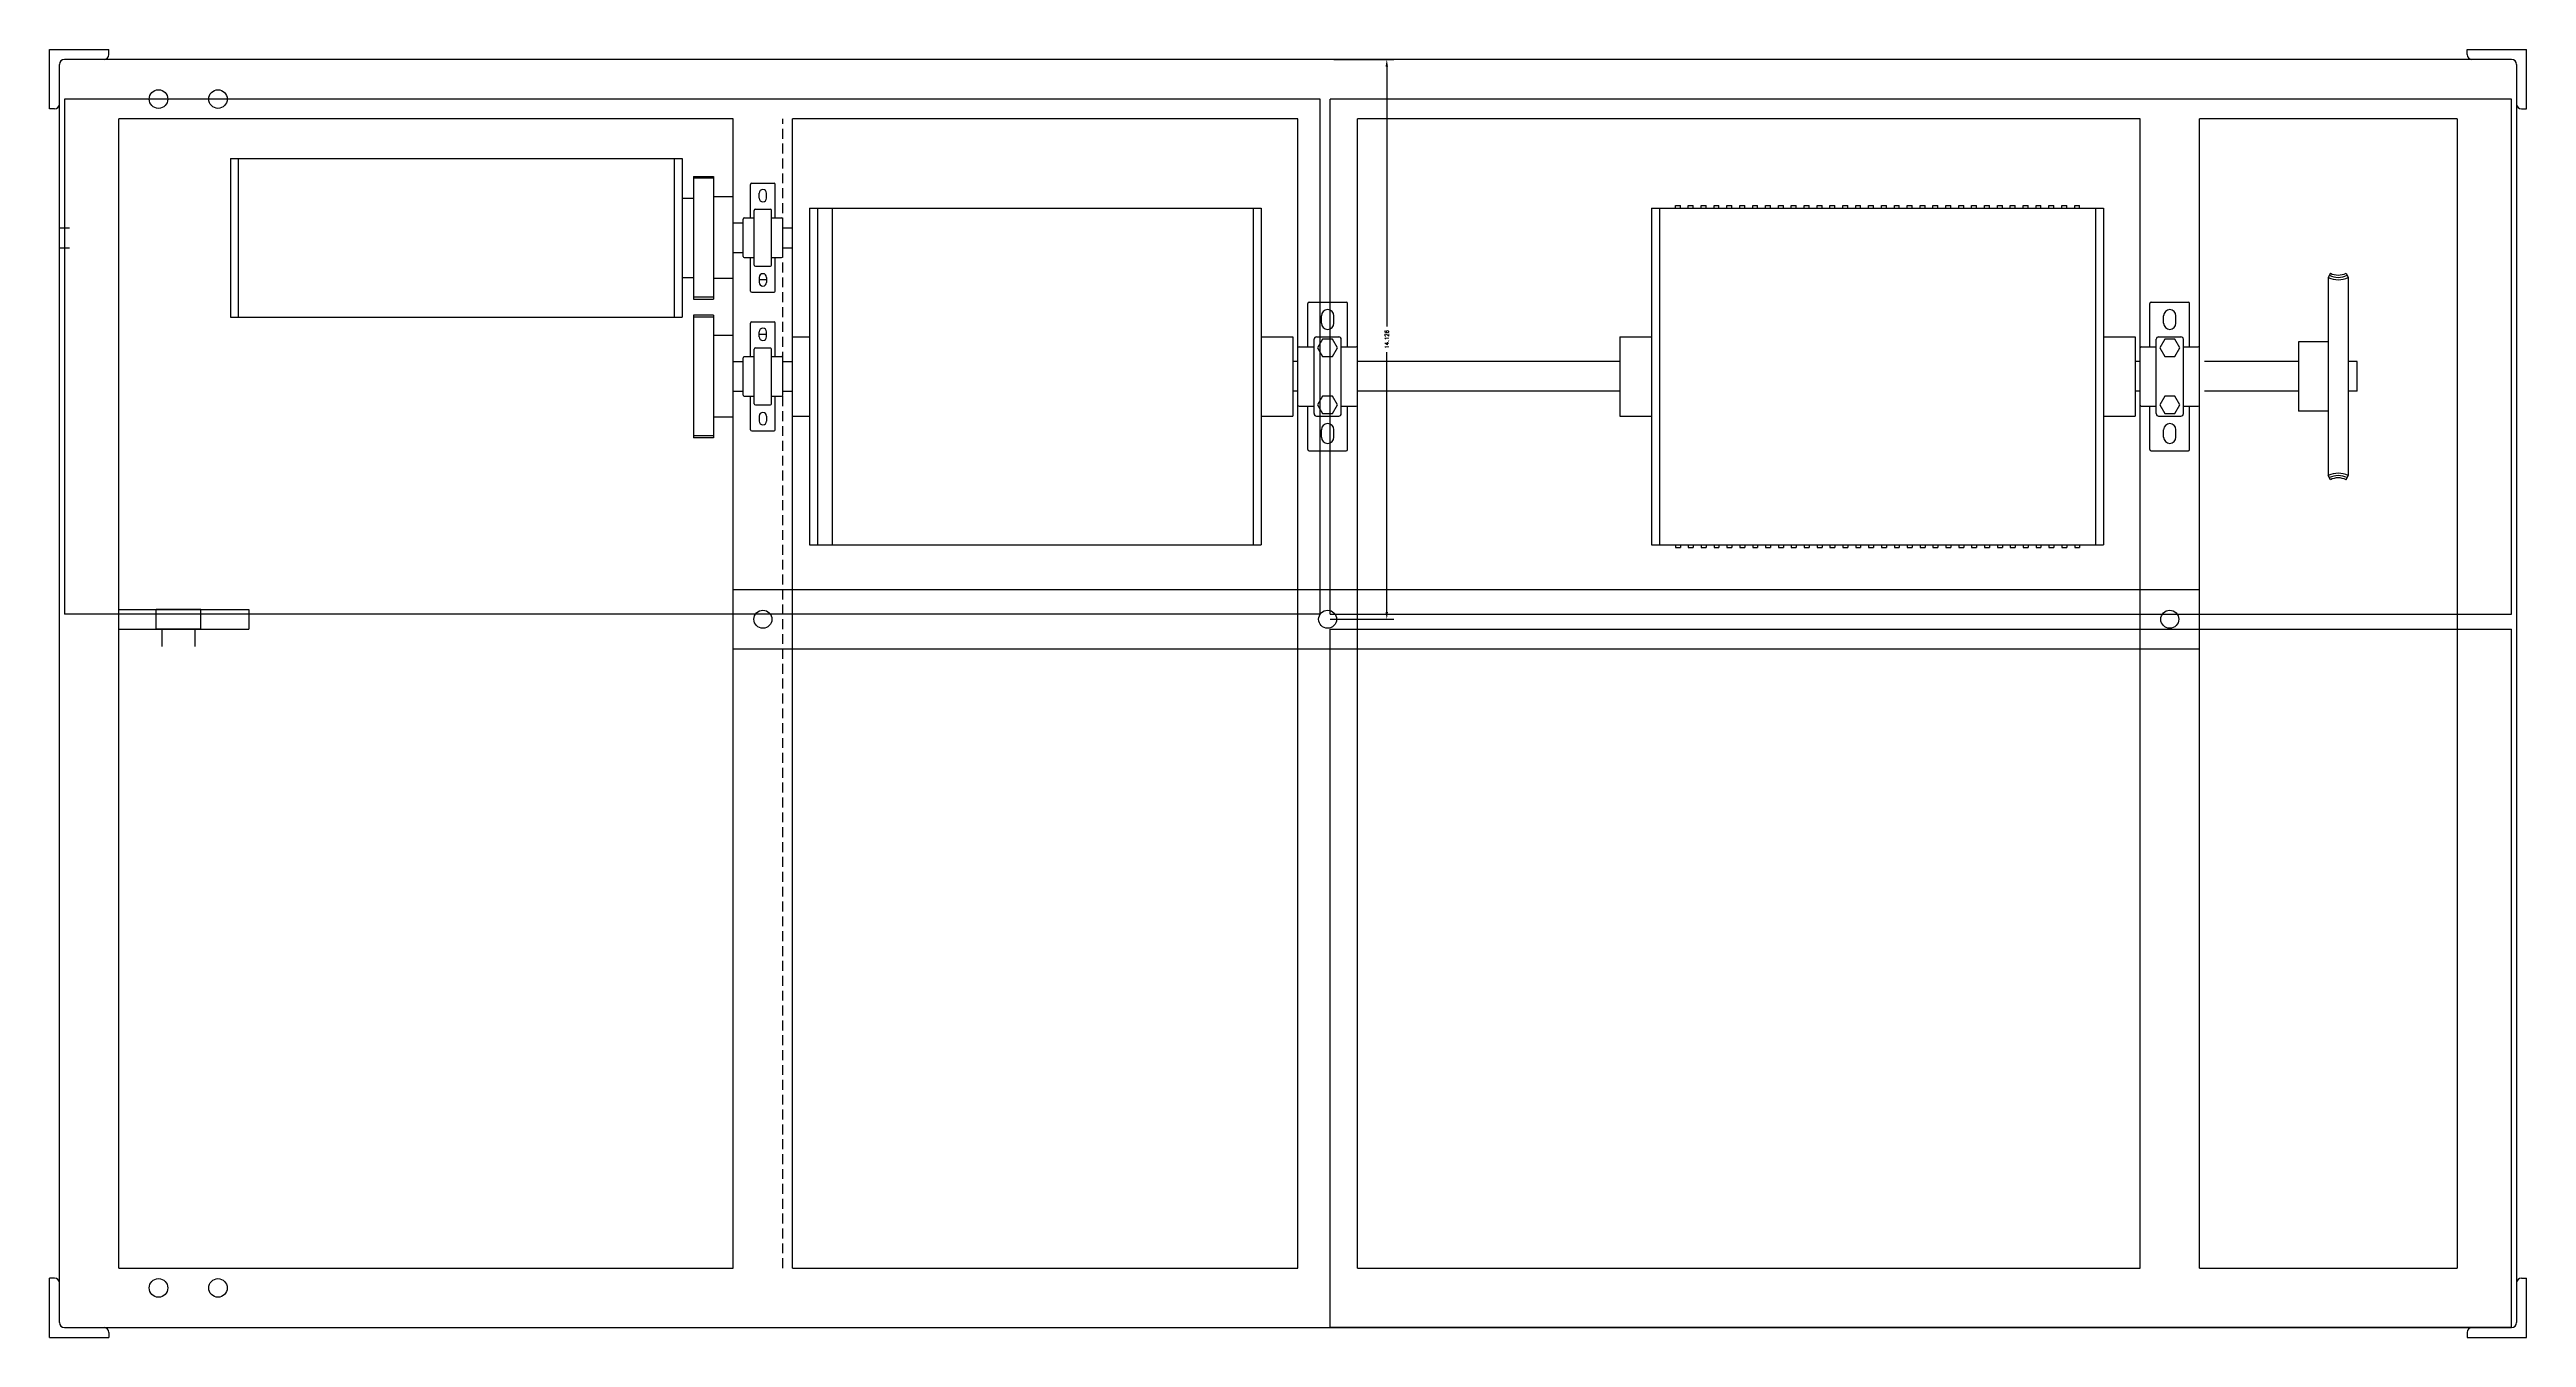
# Model space of a CAD drawing. Extents: x 0 to 122, y 0 to 77.
# Drawn here: x 42.2 to 104.7, y 44.3 to 76.8 of the extents above; entities that cross this region are included whole.
import ezdxf
from ezdxf.enums import TextEntityAlignment as Align

# ---------------------------------------------------------------- set-up
doc = ezdxf.new("R2010")
doc.units = 0
doc.header["$MEASUREMENT"] = 0
doc.linetypes.add('HIDDEN', pattern=[0.375, 0.25, -0.125])
doc.layers.get('0').update_dxf_attribs({"linetype": 'CONTINUOUS'})
doc.layers.get('DEFPOINTS').update_dxf_attribs({"linetype": 'CONTINUOUS'})
for name, color, linetype in [('DIM', 1, 'CONTINUOUS'), ('HATCH', 2, 'CONTINUOUS'), ('HIDDEN', 6, 'HIDDEN'), ('OBJECT', 3, 'CONTINUOUS')]:
    doc.layers.add(name, color=color, linetype=linetype)
doc.styles.add('SIMPLEX', font='SIMPLEX')
doc.dimstyles.get("Standard").update_dxf_attribs({"dimtxt": 0.1, "dimasz": 0.18, "dimexe": 0.18, "dimexo": 0.063, "dimgap": 0.1, "dimtad": 0, "dimtih": 1, "dimtoh": 1, "dimdec": 3, "dimzin": 0, "dimdsep": 46, "dimtxsty": 'SIMPLEX', "dimcen": 0.1, "dimclrd": 1, "dimclre": 1, "dimclrt": 1, "dimadec": 0, "dimazin": 0, "dimtfac": 0.8, "dimtdec": 3, "dimtofl": 0, "dimtmove": 2, "dimatfit": 3, "dimfxl": 1, "dimtolj": 1, "dimtzin": 0, "dimarcsym": 0})

# ---------------------------------------------------------------- blocks, each defined once
blk = doc.blocks.new('*D4')
at = {"color": 1, "linetype": 'ByBlock', "transparency": 16777216}
for p, q in [((111.891, 77.354), (113.408, 77.354)), ((113.228, 77.174), (113.228, 70.617)), ((113.228, 63.408), (113.228, 69.965)), ((111.798, 63.228), (113.408, 63.228))]:
    blk.add_line(p, q, dxfattribs=at)
for points in [[(113.198, 77.174), (113.258, 77.174), (113.228, 77.354)], [(113.198, 63.408), (113.258, 63.408), (113.228, 63.228)]]:
    blk.add_solid(points, dxfattribs=at)
at = {"layer": 'DEFPOINTS', "color": 0, "linetype": 'ByBlock', "transparency": 16777216}
for p in [(111.828, 77.354), (113.228, 77.354), (111.735, 63.228)]:
    blk.add_point(p, dxfattribs=at)
at = {"color": 1, "linetype": 'ByBlock', "transparency": 16777216, "style": 'SIMPLEX'}
blk.add_text('14.126', height=0.1, rotation=90, dxfattribs=at).set_placement((113.228, 70.291), align=Align.MIDDLE_CENTER)

msp = doc.modelspace()

# ---------------------------------------------------------------- linework, layer by layer
at = {"layer": 'DIM'}
for p, q in [((58.4798, 73.6475), (58.4798, 70.5475)), ((58.4798, 73.6475), (58.9798, 73.6475)), ((58.9798, 73.5975), (58.4798, 73.5975)), ((58.9798, 73.6475), (58.9798, 70.5475)), ((59.4798, 73.1275), (58.9798, 73.1275)), ((59.4798, 71.0675), (58.9798, 71.0675)), ((60.3236, 71.035), (60.1361, 71.035)), ((58.9798, 70.5975), (58.4798, 70.5975)), ((58.4798, 70.5475), (58.9798, 70.5475)), ((58.4798, 70.1475), (58.4798, 67.0475)), ((58.9798, 70.1475), (58.4798, 70.1475)), ((58.9798, 70.0975), (58.4798, 70.0975)), ((58.9798, 70.0975), (58.4798, 70.0975)), ((58.9798, 70.1475), (58.9798, 67.0475)), ((59.4798, 69.6275), (58.9798, 69.6275)), ((60.3236, 69.66), (60.1361, 69.66)), ((59.4798, 67.5675), (58.9798, 67.5675)), ((58.9798, 67.0975), (58.4798, 67.0975)), ((58.9798, 67.0475), (58.4798, 67.0475)), ((59.4798, 63.2215), (96.4798, 63.2215)), ((59.4798, 61.7215), (96.4798, 61.7215))]:
    msp.add_line(p, q, dxfattribs=at)
at = {"layer": 'HATCH'}
for p, q in [((74.2923, 75.5985), (42.6048, 75.5985)), ((42.6048, 75.5985), (42.6048, 62.5965)), ((74.2923, 62.5965), (74.2923, 75.5985)), ((104.3548, 75.5985), (74.5423, 75.5985)), ((74.5423, 62.5965), (74.5423, 75.5985)), ((104.3548, 62.5965), (104.3548, 75.5985)), ((74.2923, 62.5965), (42.6048, 62.5965)), ((74.5423, 62.5965), (104.3548, 62.5965)), ((74.5423, 62.2215), (104.3548, 62.2215)), ((74.5423, 44.5975), (74.5423, 62.2215)), ((104.3548, 44.5975), (104.3548, 62.2215)), ((104.3548, 44.5975), (74.5423, 44.5975))]:
    msp.add_line(p, q, dxfattribs=at)
for centre, start, end in [((99.9798, 71.5975), 243.434949, 296.565051), ((99.9798, 65.5975), 63.434949, 116.565051)]:
    msp.add_arc(centre, 0.5, start, end, dxfattribs=at)
at = {"layer": 'HIDDEN'}
for p, q in [((60.7298, 46.0975), (60.7298, 75.0975)), ((83.2548, 72.8475), (83.2548, 72.91)), ((83.2548, 72.91), (83.3798, 72.91)), ((83.3798, 72.8475), (83.3798, 72.91)), ((83.5798, 72.91), (83.7048, 72.91)), ((83.5798, 72.8475), (83.5798, 72.91)), ((83.7048, 72.8475), (83.7048, 72.91)), ((83.9048, 72.91), (84.0298, 72.91)), ((83.9048, 72.8475), (83.9048, 72.91)), ((84.0298, 72.8475), (84.0298, 72.91)), ((84.2298, 72.8475), (84.2298, 72.91)), ((84.2298, 72.91), (84.3548, 72.91)), ((84.3548, 72.8475), (84.3548, 72.91)), ((84.5548, 72.91), (84.6798, 72.91)), ((84.5548, 72.8475), (84.5548, 72.91)), ((84.6798, 72.8475), (84.6798, 72.91)), ((84.8798, 72.91), (85.0048, 72.91)), ((84.8798, 72.8475), (84.8798, 72.91)), ((85.0048, 72.8475), (85.0048, 72.91)), ((85.2048, 72.91), (85.3298, 72.91)), ((85.2048, 72.8475), (85.2048, 72.91)), ((85.3298, 72.8475), (85.3298, 72.91)), ((85.5298, 72.91), (85.6548, 72.91)), ((85.5298, 72.8475), (85.5298, 72.91)), ((85.6548, 72.8475), (85.6548, 72.91)), ((85.8548, 72.91), (85.9798, 72.91)), ((85.8548, 72.8475), (85.8548, 72.91)), ((85.9798, 72.8475), (85.9798, 72.91)), ((86.1798, 72.91), (86.3048, 72.91)), ((86.1798, 72.8475), (86.1798, 72.91)), ((86.3048, 72.8475), (86.3048, 72.91)), ((86.5048, 72.91), (86.6298, 72.91)), ((86.5048, 72.8475), (86.5048, 72.91)), ((86.6298, 72.8475), (86.6298, 72.91)), ((86.8298, 72.91), (86.9548, 72.91)), ((86.8298, 72.8475), (86.8298, 72.91)), ((86.9548, 72.8475), (86.9548, 72.91)), ((87.1548, 72.91), (87.2798, 72.91)), ((87.1548, 72.8475), (87.1548, 72.91)), ((87.2798, 72.8475), (87.2798, 72.91)), ((87.4798, 72.91), (87.6048, 72.91)), ((87.4798, 72.8475), (87.4798, 72.91)), ((87.6048, 72.8475), (87.6048, 72.91)), ((87.8048, 72.91), (87.9298, 72.91)), ((87.8048, 72.8475), (87.8048, 72.91)), ((87.9298, 72.8475), (87.9298, 72.91)), ((88.1298, 72.8475), (88.1298, 72.91)), ((88.1298, 72.91), (88.2548, 72.91)), ((88.2548, 72.8475), (88.2548, 72.91)), ((88.4548, 72.91), (88.5798, 72.91)), ((88.4548, 72.8475), (88.4548, 72.91)), ((88.5798, 72.8475), (88.5798, 72.91)), ((88.7798, 72.91), (88.9048, 72.91)), ((88.7798, 72.8475), (88.7798, 72.91)), ((88.9048, 72.8475), (88.9048, 72.91)), ((89.1048, 72.91), (89.2298, 72.91)), ((89.1048, 72.8475), (89.1048, 72.91)), ((89.2298, 72.8475), (89.2298, 72.91)), ((89.4298, 72.91), (89.5548, 72.91)), ((89.4298, 72.8475), (89.4298, 72.91)), ((89.5548, 72.8475), (89.5548, 72.91)), ((89.7548, 72.91), (89.8798, 72.91)), ((89.7548, 72.8475), (89.7548, 72.91)), ((89.8798, 72.8475), (89.8798, 72.91)), ((90.0798, 72.91), (90.2048, 72.91)), ((90.0798, 72.8475), (90.0798, 72.91)), ((90.2048, 72.8475), (90.2048, 72.91)), ((90.4048, 72.8475), (90.4048, 72.91)), ((90.4048, 72.91), (90.5298, 72.91)), ((90.5298, 72.8475), (90.5298, 72.91)), ((90.7298, 72.91), (90.8548, 72.91)), ((90.7298, 72.8475), (90.7298, 72.91)), ((90.8548, 72.8475), (90.8548, 72.91)), ((91.0548, 72.91), (91.1798, 72.91)), ((91.0548, 72.8475), (91.0548, 72.91)), ((91.1798, 72.8475), (91.1798, 72.91)), ((91.3798, 72.91), (91.5048, 72.91)), ((91.3798, 72.8475), (91.3798, 72.91)), ((91.5048, 72.8475), (91.5048, 72.91)), ((91.7048, 72.91), (91.8298, 72.91)), ((91.7048, 72.8475), (91.7048, 72.91)), ((91.8298, 72.8475), (91.8298, 72.91)), ((92.0298, 72.91), (92.1548, 72.91)), ((92.0298, 72.8475), (92.0298, 72.91)), ((92.1548, 72.8475), (92.1548, 72.91)), ((92.3548, 72.8475), (92.3548, 72.91)), ((92.3548, 72.91), (92.4798, 72.91)), ((92.4798, 72.8475), (92.4798, 72.91)), ((92.6798, 72.91), (92.8048, 72.91)), ((92.6798, 72.8475), (92.6798, 72.91)), ((92.8048, 72.8475), (92.8048, 72.91)), ((93.0048, 72.91), (93.1298, 72.91)), ((93.0048, 72.8475), (93.0048, 72.91)), ((93.1298, 72.8475), (93.1298, 72.91)), ((93.3298, 72.91), (93.4548, 72.91)), ((93.3298, 72.8475), (93.3298, 72.91)), ((93.4548, 72.8475), (93.4548, 72.91)), ((83.2548, 64.3475), (83.2548, 64.285)), ((83.2548, 64.285), (83.3798, 64.285)), ((83.3798, 64.3475), (83.3798, 64.285)), ((83.5798, 64.3475), (83.5798, 64.285)), ((83.5798, 64.285), (83.7048, 64.285)), ((83.7048, 64.3475), (83.7048, 64.285)), ((83.9048, 64.3475), (83.9048, 64.285)), ((83.9048, 64.285), (84.0298, 64.285)), ((84.0298, 64.3475), (84.0298, 64.285)), ((84.2298, 64.3475), (84.2298, 64.285)), ((84.2298, 64.285), (84.3548, 64.285)), ((84.3548, 64.3475), (84.3548, 64.285)), ((84.5548, 64.3475), (84.5548, 64.285)), ((84.5548, 64.285), (84.6798, 64.285)), ((84.6798, 64.3475), (84.6798, 64.285)), ((84.8798, 64.3475), (84.8798, 64.285)), ((84.8798, 64.285), (85.0048, 64.285)), ((85.0048, 64.3475), (85.0048, 64.285)), ((85.2048, 64.3475), (85.2048, 64.285)), ((85.2048, 64.285), (85.3298, 64.285)), ((85.3298, 64.3475), (85.3298, 64.285)), ((85.5298, 64.3475), (85.5298, 64.285)), ((85.5298, 64.285), (85.6548, 64.285)), ((85.6548, 64.3475), (85.6548, 64.285)), ((85.8548, 64.3475), (85.8548, 64.285)), ((85.8548, 64.285), (85.9798, 64.285)), ((85.9798, 64.3475), (85.9798, 64.285)), ((86.1798, 64.3475), (86.1798, 64.285)), ((86.1798, 64.285), (86.3048, 64.285)), ((86.3048, 64.3475), (86.3048, 64.285)), ((86.5048, 64.3475), (86.5048, 64.285)), ((86.5048, 64.285), (86.6298, 64.285)), ((86.6298, 64.3475), (86.6298, 64.285)), ((86.8298, 64.3475), (86.8298, 64.285)), ((86.8298, 64.285), (86.9548, 64.285)), ((86.9548, 64.3475), (86.9548, 64.285)), ((87.1548, 64.3475), (87.1548, 64.285)), ((87.1548, 64.285), (87.2798, 64.285)), ((87.2798, 64.3475), (87.2798, 64.285)), ((87.4798, 64.3475), (87.4798, 64.285)), ((87.4798, 64.285), (87.6048, 64.285)), ((87.6048, 64.3475), (87.6048, 64.285)), ((87.8048, 64.3475), (87.8048, 64.285)), ((87.8048, 64.285), (87.9298, 64.285)), ((87.9298, 64.3475), (87.9298, 64.285)), ((88.1298, 64.3475), (88.1298, 64.285)), ((88.1298, 64.285), (88.2548, 64.285)), ((88.2548, 64.3475), (88.2548, 64.285)), ((88.4548, 64.3475), (88.4548, 64.285)), ((88.4548, 64.285), (88.5798, 64.285)), ((88.5798, 64.3475), (88.5798, 64.285)), ((88.7798, 64.3475), (88.7798, 64.285)), ((88.7798, 64.285), (88.9048, 64.285)), ((88.9048, 64.3475), (88.9048, 64.285)), ((89.1048, 64.3475), (89.1048, 64.285)), ((89.1048, 64.285), (89.2298, 64.285)), ((89.2298, 64.3475), (89.2298, 64.285)), ((89.4298, 64.3475), (89.4298, 64.285)), ((89.4298, 64.285), (89.5548, 64.285)), ((89.5548, 64.3475), (89.5548, 64.285)), ((89.7548, 64.3475), (89.7548, 64.285)), ((89.7548, 64.285), (89.8798, 64.285)), ((89.8798, 64.3475), (89.8798, 64.285)), ((90.0798, 64.3475), (90.0798, 64.285)), ((90.0798, 64.285), (90.2048, 64.285)), ((90.2048, 64.3475), (90.2048, 64.285)), ((90.4048, 64.3475), (90.4048, 64.285)), ((90.4048, 64.285), (90.5298, 64.285)), ((90.5298, 64.3475), (90.5298, 64.285)), ((90.7298, 64.3475), (90.7298, 64.285)), ((90.7298, 64.285), (90.8548, 64.285)), ((90.8548, 64.3475), (90.8548, 64.285)), ((91.0548, 64.3475), (91.0548, 64.285)), ((91.0548, 64.285), (91.1798, 64.285)), ((91.1798, 64.3475), (91.1798, 64.285)), ((91.3798, 64.3475), (91.3798, 64.285)), ((91.3798, 64.285), (91.5048, 64.285)), ((91.5048, 64.3475), (91.5048, 64.285)), ((91.7048, 64.3475), (91.7048, 64.285)), ((91.7048, 64.285), (91.8298, 64.285)), ((91.8298, 64.3475), (91.8298, 64.285)), ((92.0298, 64.3475), (92.0298, 64.285)), ((92.0298, 64.285), (92.1548, 64.285)), ((92.1548, 64.3475), (92.1548, 64.285)), ((92.3548, 64.3475), (92.3548, 64.285)), ((92.3548, 64.285), (92.4798, 64.285)), ((92.4798, 64.3475), (92.4798, 64.285)), ((92.6798, 64.3475), (92.6798, 64.285)), ((92.6798, 64.285), (92.8048, 64.285)), ((92.8048, 64.3475), (92.8048, 64.285)), ((93.0048, 64.3475), (93.0048, 64.285)), ((93.0048, 64.285), (93.1298, 64.285)), ((93.1298, 64.3475), (93.1298, 64.285)), ((93.3298, 64.3475), (93.3298, 64.285)), ((93.3298, 64.285), (93.4548, 64.285)), ((93.4548, 64.3475), (93.4548, 64.285))]:
    msp.add_line(p, q, dxfattribs=at)
at = {"layer": 'OBJECT'}
for p, q in [((42.2298, 76.8475), (43.7298, 76.8475)), ((42.2298, 75.3475), (42.2298, 76.8475)), ((42.4798, 44.7225), (42.4798, 76.4725)), ((104.3548, 76.5975), (42.6048, 76.5975)), ((43.7298, 76.7225), (43.7298, 76.8475)), ((103.2298, 76.7225), (103.2298, 76.8475)), ((103.2298, 76.8475), (104.7298, 76.8475)), ((104.4798, 76.4725), (104.4798, 44.7225)), ((104.7298, 75.3475), (104.7298, 76.8475)), ((42.3548, 75.3475), (42.2298, 75.3475)), ((43.9798, 46.0975), (43.9798, 75.0975)), ((59.4798, 75.0975), (43.9798, 75.0975)), ((59.4798, 46.0975), (59.4798, 75.0975)), ((73.7298, 75.0975), (60.9798, 75.0975)), ((60.9798, 46.0975), (60.9798, 75.0975)), ((73.7298, 46.0975), (73.7298, 75.0975)), ((75.2298, 46.0975), (75.2298, 75.0975)), ((94.9798, 75.0975), (75.2298, 75.0975)), ((94.9798, 46.0975), (94.9798, 75.0975)), ((102.9798, 75.0975), (96.4798, 75.0975)), ((96.4798, 46.0975), (96.4798, 75.0975)), ((102.9798, 75.0975), (102.9798, 46.0975)), ((104.6048, 75.3475), (104.7298, 75.3475)), ((46.7923, 74.0975), (58.1923, 74.0975)), ((46.7923, 74.0975), (46.7923, 70.0975)), ((46.9923, 74.0975), (46.9923, 70.0975)), ((57.9923, 74.0975), (57.9923, 70.0975)), ((58.1923, 74.0975), (58.1923, 70.0975)), ((59.9173, 72.5975), (59.9173, 73.4425)), ((59.9473, 73.4725), (60.5123, 73.4725)), ((60.1361, 73.0975), (60.1361, 73.2225)), ((60.3236, 73.0975), (60.3236, 73.2225)), ((60.5423, 72.5975), (60.5423, 73.4425)), ((58.1923, 73.0975), (58.4798, 73.0975)), ((59.7298, 71.6275), (59.7298, 72.5675)), ((59.7598, 72.5975), (60.0111, 72.5975)), ((60.0111, 71.4088), (60.0111, 72.7863)), ((60.0411, 72.8163), (60.4186, 72.8163)), ((60.4486, 71.4088), (60.4486, 72.7863)), ((60.4486, 72.5975), (60.6998, 72.5975)), ((60.7298, 71.6275), (60.7298, 72.5675)), ((61.4048, 72.8475), (72.8048, 72.8475)), ((61.4048, 72.8475), (61.4048, 64.3475)), ((61.6048, 72.8475), (61.6048, 64.3475)), ((61.9798, 72.8475), (61.9798, 64.3475)), ((72.6048, 72.8475), (72.6048, 64.3475)), ((72.8048, 72.8475), (72.8048, 64.3475)), ((82.6548, 72.8475), (94.0548, 72.8475)), ((82.6548, 72.8475), (82.6548, 64.3475)), ((82.8548, 72.8475), (82.8548, 64.3475)), ((93.8548, 72.8475), (93.8548, 64.3475)), ((94.0548, 72.8475), (94.0548, 64.3475)), ((42.4798, 72.3475), (42.7298, 72.3475)), ((59.4798, 72.4725), (59.7298, 72.4725)), ((60.7298, 72.3475), (60.9798, 72.3475)), ((42.4798, 71.8475), (42.7298, 71.8475)), ((59.4798, 71.7225), (59.7298, 71.7225)), ((59.7598, 71.5975), (60.0111, 71.5975)), ((59.9173, 70.7525), (59.9173, 71.5975)), ((60.0411, 71.3788), (60.4186, 71.3788)), ((60.4486, 71.5975), (60.6998, 71.5975)), ((60.5423, 70.7525), (60.5423, 71.5975)), ((60.7298, 71.8475), (60.9798, 71.8475)), ((58.1923, 71.0975), (58.4798, 71.0975)), ((59.9473, 70.7225), (60.5123, 70.7225)), ((60.1361, 71.0975), (60.1361, 70.9725)), ((60.3236, 71.0975), (60.3236, 70.9725)), ((99.7826, 71.2031), (99.7298, 71.0975)), ((99.7298, 71.0975), (99.7298, 66.0975)), ((100.1771, 71.2031), (100.2298, 71.0975)), ((100.2298, 71.0975), (100.2298, 66.0975)), ((46.7923, 70.0975), (58.1923, 70.0975)), ((73.9798, 69.3475), (73.9798, 70.4425)), ((74.0098, 70.4725), (74.9498, 70.4725)), ((74.3236, 69.9413), (74.3236, 70.1288)), ((74.6361, 69.9413), (74.6361, 70.1288)), ((74.9798, 69.3475), (74.9798, 70.4425)), ((95.2298, 69.3475), (95.2298, 70.4425)), ((95.2598, 70.4725), (96.1998, 70.4725)), ((95.5736, 69.9413), (95.5736, 70.1288)), ((95.8861, 69.9413), (95.8861, 70.1288)), ((96.2298, 69.3475), (96.2298, 70.4425)), ((59.9173, 69.0975), (59.9173, 69.9425)), ((59.9473, 69.9725), (60.5123, 69.9725)), ((60.1361, 69.5975), (60.1361, 69.7225)), ((60.3236, 69.5975), (60.3236, 69.7225)), ((60.5423, 69.0975), (60.5423, 69.9425)), ((60.9798, 69.5975), (61.4048, 69.5975)), ((72.8048, 69.5975), (73.6048, 69.5975)), ((73.6048, 69.5975), (73.6048, 67.5975)), ((74.1361, 67.66), (74.1361, 69.535)), ((74.1986, 69.5975), (74.7611, 69.5975)), ((74.8236, 67.66), (74.8236, 69.535)), ((81.8548, 69.5975), (82.6548, 69.5975)), ((81.8548, 69.5975), (81.8548, 67.5975)), ((94.0548, 69.5975), (94.8548, 69.5975)), ((94.8548, 69.5975), (94.8548, 67.5975)), ((95.3861, 67.66), (95.3861, 69.535)), ((95.4486, 69.5975), (96.0111, 69.5975)), ((96.0736, 67.66), (96.0736, 69.535)), ((99.7298, 69.4725), (98.9798, 69.4725)), ((98.9798, 69.4725), (98.9798, 67.7225)), ((59.4798, 68.9725), (59.7298, 68.9725)), ((59.7298, 68.1275), (59.7298, 69.0675)), ((59.7598, 69.0975), (60.0111, 69.0975)), ((60.0111, 67.9088), (60.0111, 69.2863)), ((60.0411, 69.3163), (60.4186, 69.3163)), ((60.4486, 67.9088), (60.4486, 69.2863)), ((60.4486, 69.0975), (60.6998, 69.0975)), ((60.7298, 68.1275), (60.7298, 69.0675)), ((60.7298, 68.9725), (60.9798, 68.9725)), ((73.7298, 68.9725), (73.6048, 68.9725)), ((73.7298, 67.8775), (73.7298, 69.3175)), ((73.7598, 69.3475), (74.1361, 69.3475)), ((74.8236, 69.3475), (75.1998, 69.3475)), ((75.2298, 67.8775), (75.2298, 69.3175)), ((81.8548, 68.9725), (75.2298, 68.9725)), ((94.9798, 68.9725), (94.8548, 68.9725)), ((94.9798, 67.8775), (94.9798, 69.3175)), ((95.0098, 69.3475), (95.3861, 69.3475)), ((96.0736, 69.3475), (96.4498, 69.3475)), ((96.4798, 67.8775), (96.4798, 69.3175)), ((98.9798, 68.9725), (96.6048, 68.9725)), ((100.4587, 68.9725), (100.2298, 68.9725)), ((100.4587, 68.2225), (100.4587, 68.9725)), ((59.4798, 68.2225), (59.7298, 68.2225)), ((60.7298, 68.2225), (60.9798, 68.2225)), ((73.7298, 68.2225), (73.6048, 68.2225)), ((81.8548, 68.2225), (75.2298, 68.2225)), ((94.9798, 68.2225), (94.8548, 68.2225)), ((98.9798, 68.2225), (96.6048, 68.2225)), ((100.4587, 68.2225), (100.2298, 68.2225)), ((59.7598, 68.0975), (60.0111, 68.0975)), ((59.9173, 67.2525), (59.9173, 68.0975)), ((60.0411, 67.8788), (60.4186, 67.8788)), ((60.1361, 67.5975), (60.1361, 67.4725)), ((60.3236, 67.5975), (60.3236, 67.4725)), ((60.4486, 68.0975), (60.6998, 68.0975)), ((60.5423, 67.2525), (60.5423, 68.0975)), ((60.9798, 67.5975), (61.4048, 67.5975)), ((72.8048, 67.5975), (73.6048, 67.5975)), ((73.7598, 67.8475), (74.1361, 67.8475)), ((73.9798, 66.7525), (73.9798, 67.8475)), ((74.1986, 67.5975), (74.7611, 67.5975)), ((74.8236, 67.8475), (75.1998, 67.8475)), ((74.9798, 66.7525), (74.9798, 67.8475)), ((81.8548, 67.5975), (82.6548, 67.5975)), ((94.0548, 67.5975), (94.8548, 67.5975)), ((95.0098, 67.8475), (95.3861, 67.8475)), ((95.2298, 66.7525), (95.2298, 67.8475)), ((95.4486, 67.5975), (96.0111, 67.5975)), ((96.0736, 67.8475), (96.4498, 67.8475)), ((96.2298, 66.7525), (96.2298, 67.8475)), ((99.7298, 67.7225), (98.9798, 67.7225)), ((59.9473, 67.2225), (60.5123, 67.2225)), ((74.3236, 67.0663), (74.3236, 67.2538)), ((74.6361, 67.0663), (74.6361, 67.2538)), ((95.5736, 67.0663), (95.5736, 67.2538)), ((95.8861, 67.0663), (95.8861, 67.2538)), ((74.0098, 66.7225), (74.9498, 66.7225)), ((95.2598, 66.7225), (96.1998, 66.7225)), ((99.7826, 65.9919), (99.7298, 66.0975)), ((100.1771, 65.9919), (100.2298, 66.0975)), ((61.4048, 64.3475), (72.8048, 64.3475)), ((82.6548, 64.3475), (94.0548, 64.3475)), ((43.9798, 62.7205), (47.2581, 62.7205)), ((44.9206, 62.2205), (44.9206, 62.7205)), ((46.0456, 62.7205), (44.9206, 62.7205)), ((45.7331, 62.7205), (45.2331, 62.7205)), ((46.0456, 62.2205), (46.0456, 62.7205)), ((47.2581, 62.7205), (47.2581, 62.2205)), ((43.9798, 62.2205), (47.2581, 62.2205)), ((46.0456, 62.2205), (44.9206, 62.2205)), ((45.0611, 62.2205), (45.0611, 61.783)), ((45.9051, 61.783), (45.9051, 62.2205)), ((42.2298, 44.3475), (42.2298, 45.8475)), ((42.3548, 45.8475), (42.2298, 45.8475)), ((43.9798, 46.0975), (59.4798, 46.0975)), ((60.9798, 46.0975), (73.7298, 46.0975)), ((75.2298, 46.0975), (94.9798, 46.0975)), ((96.4798, 46.0975), (102.9798, 46.0975)), ((104.6048, 45.8475), (104.7298, 45.8475)), ((104.7298, 44.3475), (104.7298, 45.8475)), ((42.6048, 44.5975), (104.3548, 44.5975)), ((43.7298, 44.4725), (43.7298, 44.3475)), ((104.3548, 44.5975), (96.5194, 44.5975)), ((103.2298, 44.4725), (103.2298, 44.3475)), ((42.2298, 44.3475), (43.7298, 44.3475)), ((103.2298, 44.3475), (104.7298, 44.3475))]:
    msp.add_line(p, q, dxfattribs=at)
for points in [[(74.3536, 69.535), (74.2273, 69.3163), (74.3536, 69.0975), (74.6061, 69.0975), (74.7324, 69.3163), (74.6061, 69.535)], [(95.6036, 69.535), (95.4773, 69.3163), (95.6036, 69.0975), (95.8561, 69.0975), (95.9824, 69.3163), (95.8561, 69.535)], [(74.3536, 68.0975), (74.2273, 67.8787), (74.3536, 67.66), (74.6061, 67.66), (74.7324, 67.8787), (74.6061, 68.0975)], [(95.6036, 68.0975), (95.4773, 67.8787), (95.6036, 67.66), (95.8561, 67.66), (95.9824, 67.8787), (95.8561, 68.0975)]]:
    msp.add_lwpolyline(points, close=True, dxfattribs=at)
for centre, radius in [((44.9796, 75.5975), 0.2344), ((46.4796, 75.5975), 0.2344), ((60.2298, 62.4715), 0.2266), ((74.4798, 62.4715), 0.2266), ((95.7298, 62.4715), 0.2266), ((44.9796, 45.5975), 0.2344), ((46.4796, 45.5975), 0.2344)]:
    msp.add_circle(centre, radius, dxfattribs=at)
for centre, radius, start, end in [((42.6048, 76.4725), 0.125, 90, 180), ((43.6048, 76.7225), 0.125, 270, 0), ((103.3548, 76.7225), 0.125, 180, 270), ((104.3548, 76.4725), 0.125, 0, 90), ((42.3548, 75.4725), 0.125, 270, 0), ((104.6048, 75.4725), 0.125, 180, 270), ((59.9473, 73.4425), 0.03, 90, 180), ((60.2298, 73.2225), 0.0937, 0, 180), ((60.5123, 73.4425), 0.03, 0, 90), ((59.7598, 72.5675), 0.03, 90, 180), ((60.0411, 72.7863), 0.03, 90, 180), ((60.2298, 73.0975), 0.0937, 180, 0), ((60.4186, 72.7863), 0.03, 0, 90), ((60.6998, 72.5675), 0.03, 0, 90), ((59.7598, 71.6275), 0.03, 180, 270), ((60.0411, 71.4088), 0.03, 180, 270), ((60.4186, 71.4088), 0.03, 270, 0), ((60.6998, 71.6275), 0.03, 270, 0), ((59.9473, 70.7525), 0.03, 180, 270), ((60.2298, 71.0975), 0.0937, 0, 180), ((60.2298, 70.9725), 0.0937, 180, 0), ((60.5123, 70.7525), 0.03, 270, 0), ((99.9798, 71.5975), 0.559, 243.434949, 296.565051), ((99.9798, 71.5975), 0.441, 243.434949, 296.565051), ((74.0098, 70.4425), 0.03, 90, 180), ((74.4798, 70.1288), 0.1563, 0, 180), ((74.9498, 70.4425), 0.03, 0, 90), ((95.2598, 70.4425), 0.03, 90, 180), ((95.7298, 70.1288), 0.1563, 0, 180), ((96.1998, 70.4425), 0.03, 0, 90), ((59.9473, 69.9425), 0.03, 90, 180), ((60.2298, 69.7225), 0.0937, 0, 180), ((60.2298, 69.5975), 0.0937, 180, 0), ((60.5123, 69.9425), 0.03, 0, 90), ((74.1986, 69.535), 0.0625, 90, 180), ((74.4798, 69.9413), 0.1563, 180, 0), ((74.7611, 69.535), 0.0625, 0, 90), ((95.4486, 69.535), 0.0625, 90, 180), ((95.7298, 69.9413), 0.1563, 180, 0), ((96.0111, 69.535), 0.0625, 0, 90), ((59.7598, 69.0675), 0.03, 90, 180), ((60.0411, 69.2863), 0.03, 90, 180), ((60.4186, 69.2863), 0.03, 0, 90), ((60.6998, 69.0675), 0.03, 0, 90), ((73.7598, 69.3175), 0.03, 90, 180), ((75.1998, 69.3175), 0.03, 0, 90), ((95.0098, 69.3175), 0.03, 90, 180), ((96.4498, 69.3175), 0.03, 0, 90), ((59.7598, 68.1275), 0.03, 180, 270), ((60.6998, 68.1275), 0.03, 270, 0), ((60.0411, 67.9088), 0.03, 180, 270), ((60.2298, 67.5975), 0.0937, 0, 180), ((60.4186, 67.9088), 0.03, 270, 0), ((73.7598, 67.8775), 0.03, 180, 270), ((74.1986, 67.66), 0.0625, 180, 270), ((74.7611, 67.66), 0.0625, 270, 0), ((75.1998, 67.8775), 0.03, 270, 0), ((95.0098, 67.8775), 0.03, 180, 270), ((95.4486, 67.66), 0.0625, 180, 270), ((96.0111, 67.66), 0.0625, 270, 0), ((96.4498, 67.8775), 0.03, 270, 0), ((59.9473, 67.2525), 0.03, 180, 270), ((60.2298, 67.4725), 0.0937, 180, 0), ((60.5123, 67.2525), 0.03, 270, 0), ((74.4798, 67.2538), 0.1563, 0, 180), ((74.4798, 67.0663), 0.1563, 180, 0), ((95.7298, 67.2538), 0.1563, 0, 180), ((95.7298, 67.0663), 0.1563, 180, 0), ((74.0098, 66.7525), 0.03, 180, 270), ((74.9498, 66.7525), 0.03, 270, 0), ((95.2598, 66.7525), 0.03, 180, 270), ((96.1998, 66.7525), 0.03, 270, 0), ((99.9798, 65.5975), 0.559, 63.434949, 116.565051), ((99.9798, 65.5975), 0.441, 63.434949, 116.565051), ((42.3548, 45.7225), 0.125, 0, 90), ((104.6048, 45.7225), 0.125, 90, 180), ((42.6048, 44.7225), 0.125, 180, 270), ((43.6048, 44.4725), 0.125, 0, 90), ((103.3548, 44.4725), 0.125, 90, 180), ((104.3548, 44.7225), 0.125, 270, 0), ((104.3548, 44.7225), 0.125, 270, 0)]:
    msp.add_arc(centre, radius, start, end, dxfattribs=at)

# ---------------------------------------------------------------- dimensions: what is measured, and where the dimension line sits
at = {"layer": 'DIM'}
dim = msp.add_linear_dim(base=(75.9729, 76.5975), p1=(74.4798, 62.4715), p2=(74.572, 76.5975), angle=90, dimstyle='Standard', dxfattribs=at)
dim.commit()
dim.dimension.update_dxf_attribs({"geometry": '*D4', "text_midpoint": (75.9729, 69.5345), "text_rotation": 90, "insert": (-37.2556, -0.7564)})

doc.saveas('drawing.dxf')
